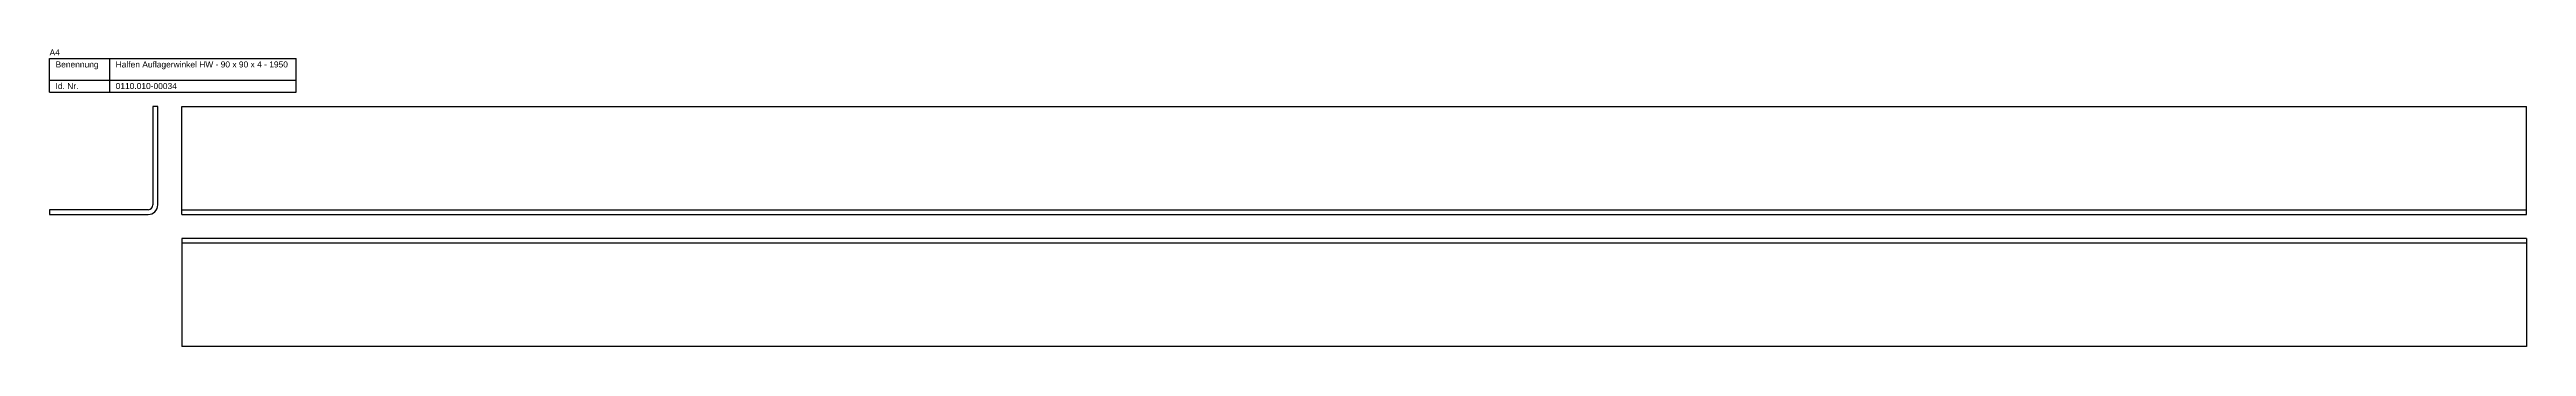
# Model space of a CAD drawing. Header units: millimetres. Extents: x 3 to 3458, y -4052 to 271.
# Drawn here: x 1148 to 3208, y -2012 to -1764 of the extents above; entities that cross this region are included whole.
import ezdxf

# ---------------------------------------------------------------- set-up
doc = ezdxf.new("R2010")
doc.units = ezdxf.units.MM
doc.layers.add('HALFEN-KONSOLANKER', color=2, linetype='CONTINUOUS')
doc.styles.add('ARIAL50', font='ARIAL.TTF', dxfattribs={"height": 5})

msp = doc.modelspace()

# ---------------------------------------------------------------- texts
at = {"layer": 'HALFEN-KONSOLANKER', "style": 'ARIAL50'}
for s, p in [('A4', (1148.4, -1769.3)), ('Benennung', (1153.4, -1779.3)), ('Id. Nr.', (1153.4, -1797.3)), ('Halfen Auflagerwinkel HW - 90 x 90 x 4 - 1950', (1203.4, -1779.3)), ('0110.010-00034', (1203.4, -1797.3))]:
    msp.add_text(s, height=5, dxfattribs=at).set_placement(p)

# ---------------------------------------------------------------- linework, layer by layer
at = {"layer": 'HALFEN-KONSOLANKER'}
for p, q in [((1148.4, -1771.8), (1353.4, -1771.8)), ((1148.4, -1799.8), (1148.4, -1771.8)), ((1148.4, -1789.8), (1353.4, -1789.8)), ((1198.4, -1799.8), (1198.4, -1771.8)), ((1353.4, -1799.8), (1353.4, -1771.8)), ((1148.4, -1799.8), (1353.4, -1799.8)), ((1234.4, -1811.8), (1234.4, -1893.8)), ((1238.4, -1811.8), (1234.4, -1811.8)), ((1238.4, -1893.8), (1238.4, -1811.8)), ((1258.4, -1811.8), (3208.4, -1811.8)), ((1258.4, -1901.8), (1258.4, -1811.8)), ((3208.4, -1901.8), (3208.4, -1811.8)), ((1230.4, -1897.8), (1148.4, -1897.8)), ((1148.4, -1897.8), (1148.4, -1901.8)), ((1148.4, -1901.8), (1230.4, -1901.8)), ((1258.4, -1897.8), (3208.4, -1897.8)), ((1258.4, -1901.8), (3208.4, -1901.8)), ((3208.4, -1921.8), (1258.4, -1921.8)), ((1258.4, -1921.8), (1258.4, -2011.8)), ((3208.4, -1925.8), (1258.4, -1925.8)), ((3208.4, -1921.8), (3208.4, -2011.8)), ((3208.4, -2011.8), (1258.4, -2011.8))]:
    msp.add_line(p, q, dxfattribs=at)
for radius in [8, 4]:
    msp.add_arc((1230.4, -1893.8), radius, 270, 0, dxfattribs=at)

msp.set_redraw_order([(e.dxf.handle, doc.entitydb.next_handle()) for e in msp.query("TEXT MTEXT ATTDEF DIMENSION ARC_DIMENSION")])  # texts and dimensions are drawn at this point

doc.saveas('drawing.dxf')
